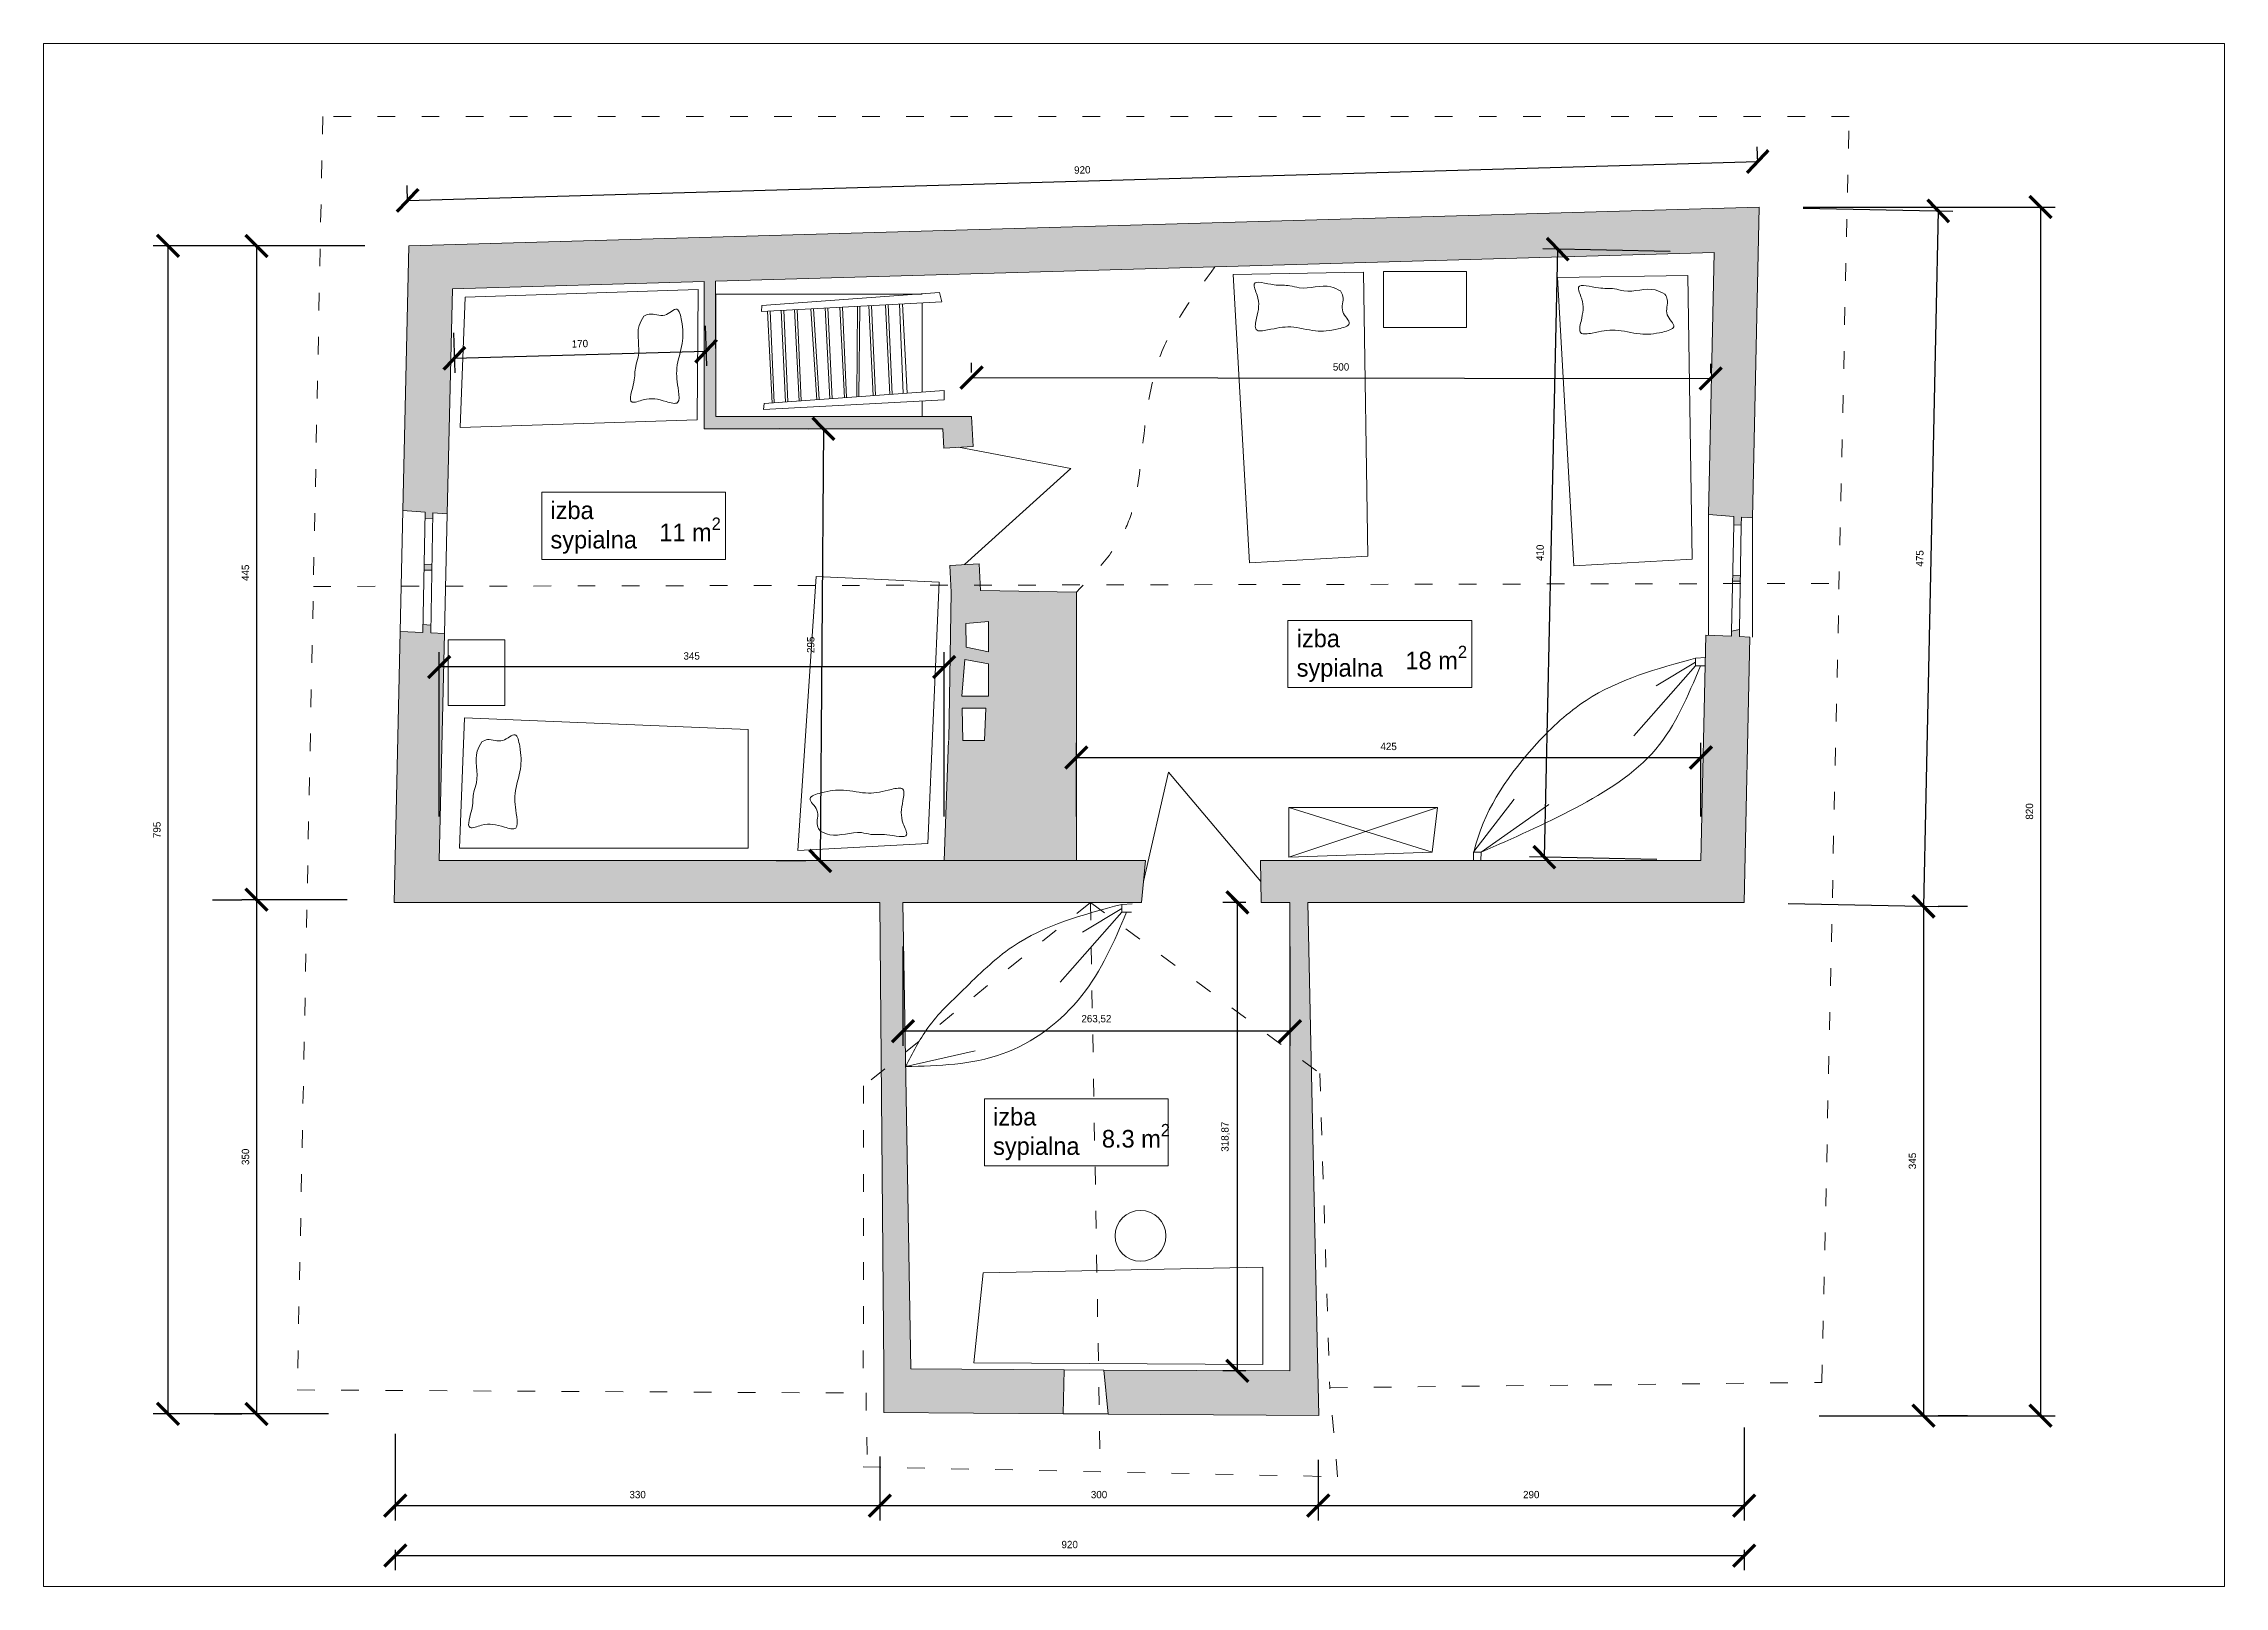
# Model space of a CAD drawing. Header units: centimetres. Extents: x 2280 to 32242, y -4577 to 2534.
# Drawn here: x 13906 to 15391, y 340 to 1390 of the extents above; entities that cross this region are included whole.
import ezdxf

# ---------------------------------------------------------------- set-up
doc = ezdxf.new("R2010")
doc.units = ezdxf.units.CM
doc.linetypes.add('ACAD_ISO03W100', pattern=[30, 12, -18])
doc.layers.get('0').update_dxf_attribs({"lineweight": 15})
for name, color, linetype, lineweight in [('dim', 40, 'Continuous', 0), ('drzwi', 82, 'Continuous', 15), ('obiekty', 22, 'Continuous', 5), ('przerywana', 7, 'ACAD_ISO03W100', 0)]:
    doc.layers.add(name, color=color, linetype=linetype, lineweight=lineweight)
doc.styles.get("Standard").update_dxf_attribs({"font": 'cdm.shx'})
doc.dimstyles.new('mojje', dxfattribs={"dimtxt": 5, "dimasz": 15, "dimexe": 10, "dimexo": 30, "dimgap": 5, "dimtad": 1, "dimtxsty": 'Standard', "dimblk": 'ARCHTICK', "dimcen": 0, "dimadec": 0, "dimazin": 0, "dimtfac": 1, "dimtmove": 0, "dimatfit": 3, "dimldrblk": 'NONE', "dimfxl": 1, "dimarcsym": 2})

msp = doc.modelspace()

# ---------------------------------------------------------------- texts
at = {"layer": 'dim', "char_height": 12, "attachment_point": 1}
for s, insert in [('{\\Fcdm_nc|c238;izba sypialna}', (14250.762, 1078.459)), ('\\A1;{\\Fcdm_nc|c238;11 m\\H0.7x;\\S2^ ;}', (14324.851, 1067.518)), ('{\\Fcdm_nc|c238;izba sypialna}', (14758.878, 991.234)), ('\\A1;{\\Fcdm_nc|c238;18 m\\H0.7x;\\S2^ ;}', (14832.968, 980.293)), ('{\\Fcdm_nc|c238;izba sypialna}', (14552.149, 665.732)), ('\\A1;{\\Fcdm_nc|c238;8.3 m\\H0.7x;\\S2^ ;}', (14626.238, 654.791))]:
    msp.add_mtext_dynamic_manual_height_columns(s, width=84.70263, gutter_width=12.5, heights=[0], dxfattribs=dict(at, insert=insert))

# ---------------------------------------------------------------- blocks, each defined once
blk = doc.blocks.new('_ArchTick')
at = {"color": 0, "linetype": 'ByBlock', "const_width": 0.15}
blk.add_lwpolyline([(-0.5, -0.5), (0.5, 0.5)], dxfattribs=at)
blk = doc.blocks.new('*D20')
at = {"layer": 'Defpoints', "color": 0, "transparency": 16777216}
for p in [(14154.4, 1252.4), (13990.3, 457.4), (14129.5, 457.4)]:
    blk.add_point(p, dxfattribs=at)
at = {"layer": 'dim', "color": 0, "lineweight": -2, "transparency": 16777216}
for p, q in [((14124.4, 1252.4), (13980.3, 1252.4)), ((13990.3, 1252.4), (13990.3, 457.4)), ((14099.5, 457.4), (13980.3, 457.4))]:
    blk.add_line(p, q, dxfattribs=at)
at = {"layer": 'dim', "color": 0, "lineweight": -2, "transparency": 16777216, "xscale": 15, "yscale": 15, "zscale": 15}
for p, rotation in [((13990.3, 1252.4), 90), ((13990.3, 457.4), 270)]:
    blk.add_blockref('_ArchTick', p, dxfattribs=dict(at, rotation=rotation))
at = {"layer": 'dim', "color": 0, "transparency": 16777216, "insert": (13982.8, 854.9), "char_height": 5, "attachment_point": 5, "rotation": 90}
blk.add_mtext('795', dxfattribs=at)
blk = doc.blocks.new('_None')
blk = doc.blocks.new('*D21')
at = {"layer": 'Defpoints', "color": 0, "transparency": 16777216}
for p in [(14154.4, 1252.4), (14050.6, 807.4), (14050.6, 807.4)]:
    blk.add_point(p, dxfattribs=at)
at = {"layer": 'dim', "color": 0, "lineweight": -2, "transparency": 16777216}
for p, q in [((14124.4, 1252.4), (14040.6, 1252.4)), ((14050.6, 1252.4), (14050.6, 807.4)), ((14020.6, 807.4), (14040.6, 807.4))]:
    blk.add_line(p, q, dxfattribs=at)
at = {"layer": 'dim', "color": 0, "lineweight": -2, "transparency": 16777216, "xscale": 15, "yscale": 15, "zscale": 15}
for p, rotation in [((14050.6, 1252.4), 90), ((14050.6, 807.4), 270)]:
    blk.add_blockref('_ArchTick', p, dxfattribs=dict(at, rotation=rotation))
at = {"layer": 'dim', "color": 0, "transparency": 16777216, "insert": (14043.1, 1029.9), "char_height": 5, "attachment_point": 5, "rotation": 90}
blk.add_mtext('445', dxfattribs=at)
blk = doc.blocks.new('*D22')
at = {"layer": 'Defpoints', "color": 0, "transparency": 16777216}
for p in [(14142.4, 807.4), (14050.6, 457.4), (14051.7, 457.4)]:
    blk.add_point(p, dxfattribs=at)
at = {"layer": 'dim', "color": 0, "lineweight": -2, "transparency": 16777216}
for p, q in [((14112.4, 807.4), (14040.6, 807.4)), ((14050.6, 807.4), (14050.6, 457.4)), ((14021.7, 457.4), (14040.6, 457.4))]:
    blk.add_line(p, q, dxfattribs=at)
at = {"layer": 'dim', "color": 0, "lineweight": -2, "transparency": 16777216, "xscale": 15, "yscale": 15, "zscale": 15}
for p, rotation in [((14050.6, 807.4), 90), ((14050.6, 457.4), 270)]:
    blk.add_blockref('_ArchTick', p, dxfattribs=dict(at, rotation=rotation))
at = {"layer": 'dim', "color": 0, "transparency": 16777216, "insert": (14043.1, 632.4), "char_height": 5, "attachment_point": 5, "rotation": 90}
blk.add_mtext('350', dxfattribs=at)
blk = doc.blocks.new('*D23')
at = {"layer": 'Defpoints', "color": 0, "transparency": 16777216}
for p in [(15073.7, 1278.8), (15084.7, 456.2), (15265.4, 456.2)]:
    blk.add_point(p, dxfattribs=at)
at = {"layer": 'dim', "color": 0, "lineweight": -2, "transparency": 16777216}
for p, q in [((15103.7, 1278.8), (15275.4, 1278.8)), ((15265.4, 1278.8), (15265.4, 456.2)), ((15114.7, 456.2), (15275.4, 456.2))]:
    blk.add_line(p, q, dxfattribs=at)
at = {"layer": 'dim', "color": 0, "lineweight": -2, "transparency": 16777216, "xscale": 15, "yscale": 15, "zscale": 15}
for p, rotation in [((15265.4, 1278.8), 90), ((15265.4, 456.2), 270)]:
    blk.add_blockref('_ArchTick', p, dxfattribs=dict(at, rotation=rotation))
at = {"layer": 'dim', "color": 0, "transparency": 16777216, "insert": (15257.9, 867.5), "char_height": 5, "attachment_point": 5, "rotation": 90}
blk.add_mtext('820', dxfattribs=at)
blk = doc.blocks.new('*D24')
at = {"layer": 'Defpoints', "color": 0, "transparency": 16777216}
for p in [(15073.7, 1278.8), (15063.6, 805.6), (15185.7, 802.9)]:
    blk.add_point(p, dxfattribs=at)
at = {"layer": 'dim', "color": 0, "lineweight": -2, "transparency": 16777216}
for p, q in [((15103.7, 1278.1), (15205.8, 1276)), ((15195.8, 1276.2), (15185.7, 802.9)), ((15093.6, 804.9), (15195.7, 802.7))]:
    blk.add_line(p, q, dxfattribs=at)
at = {"layer": 'dim', "color": 0, "lineweight": -2, "transparency": 16777216, "xscale": 15, "yscale": 15, "zscale": 15}
for p, rotation in [((15195.8, 1276.2), 88.77158531477683), ((15185.7, 802.9), 268.7715853147769)]:
    blk.add_blockref('_ArchTick', p, dxfattribs=dict(at, rotation=rotation))
at = {"layer": 'dim', "color": 0, "transparency": 16777216, "insert": (15183.2, 1039.7), "char_height": 5, "attachment_point": 5, "rotation": 88.7716}
blk.add_mtext('475', dxfattribs=at)
blk = doc.blocks.new('*D25')
at = {"layer": 'Defpoints', "color": 0, "transparency": 16777216}
for p in [(15072.8, 1309.8), (15073.7, 1278.8), (14154.4, 1252.4)]:
    blk.add_point(p, dxfattribs=at)
at = {"layer": 'dim', "color": 0, "lineweight": -2, "transparency": 16777216}
for p, q in [((14153.5, 1283.4), (15072.8, 1309.8)), ((15072.8, 1308.8), (15072.5, 1319.8)), ((14153.5, 1282.4), (14153.2, 1293.4))]:
    blk.add_line(p, q, dxfattribs=at)
at = {"layer": 'dim', "color": 0, "lineweight": -2, "transparency": 16777216, "xscale": 15, "yscale": 15, "zscale": 15}
for p, rotation in [((15072.8, 1309.8), 1.646418013730488), ((14153.5, 1283.4), 181.6464180137305)]:
    blk.add_blockref('_ArchTick', p, dxfattribs=dict(at, rotation=rotation))
at = {"layer": 'dim', "color": 0, "transparency": 16777216, "insert": (14612.9, 1304.1), "char_height": 5, "attachment_point": 5, "rotation": 1.6464}
blk.add_mtext('920', dxfattribs=at)
blk = doc.blocks.new('*D26')
at = {"layer": 'Defpoints', "color": 0, "transparency": 16777216}
for p in [(14145.1, 473.8), (14475.1, 458.4), (14475.1, 395)]:
    blk.add_point(p, dxfattribs=at)
at = {"layer": 'dim', "color": 0, "lineweight": -2, "transparency": 16777216}
for p, q in [((14145.1, 443.8), (14145.1, 385)), ((14475.1, 428.4), (14475.1, 385)), ((14145.1, 395), (14475.1, 395))]:
    blk.add_line(p, q, dxfattribs=at)
at = {"layer": 'dim', "color": 0, "lineweight": -2, "transparency": 16777216, "xscale": 15, "yscale": 15, "zscale": 15, "rotation": 180}
blk.add_blockref('_ArchTick', (14145.1, 395), dxfattribs=at)
at = {"layer": 'dim', "color": 0, "lineweight": -2, "transparency": 16777216, "xscale": 15, "yscale": 15, "zscale": 15}
blk.add_blockref('_ArchTick', (14475.1, 395), dxfattribs=at)
at = {"layer": 'dim', "color": 0, "transparency": 16777216, "insert": (14310.1, 402.5), "char_height": 5, "attachment_point": 5}
blk.add_mtext('330', dxfattribs=at)
blk = doc.blocks.new('*D27')
at = {"layer": 'Defpoints', "color": 0, "transparency": 16777216}
for p in [(15063.6, 478.3), (14773.6, 456.2), (15063.6, 395)]:
    blk.add_point(p, dxfattribs=at)
at = {"layer": 'dim', "color": 0, "lineweight": -2, "transparency": 16777216}
for p, q in [((15063.6, 448.3), (15063.6, 385)), ((14773.6, 426.2), (14773.6, 385)), ((14773.6, 395), (15063.6, 395))]:
    blk.add_line(p, q, dxfattribs=at)
at = {"layer": 'dim', "color": 0, "lineweight": -2, "transparency": 16777216, "xscale": 15, "yscale": 15, "zscale": 15, "rotation": 180}
blk.add_blockref('_ArchTick', (14773.6, 395), dxfattribs=at)
at = {"layer": 'dim', "color": 0, "lineweight": -2, "transparency": 16777216, "xscale": 15, "yscale": 15, "zscale": 15}
blk.add_blockref('_ArchTick', (15063.6, 395), dxfattribs=at)
at = {"layer": 'dim', "color": 0, "transparency": 16777216, "insert": (14918.6, 402.5), "char_height": 5, "attachment_point": 5}
blk.add_mtext('290', dxfattribs=at)
blk = doc.blocks.new('*D28')
at = {"layer": 'Defpoints', "color": 0, "transparency": 16777216}
for p in [(14475.1, 395), (14773.6, 395), (14773.6, 395)]:
    blk.add_point(p, dxfattribs=at)
at = {"layer": 'dim', "color": 0, "lineweight": -2, "transparency": 16777216}
for p, q in [((14475.1, 425), (14475.1, 405)), ((14773.6, 425), (14773.6, 405)), ((14475.1, 395), (14773.6, 395))]:
    blk.add_line(p, q, dxfattribs=at)
at = {"layer": 'dim', "color": 0, "lineweight": -2, "transparency": 16777216, "xscale": 15, "yscale": 15, "zscale": 15, "rotation": 180}
blk.add_blockref('_ArchTick', (14475.1, 395), dxfattribs=at)
at = {"layer": 'dim', "color": 0, "lineweight": -2, "transparency": 16777216, "xscale": 15, "yscale": 15, "zscale": 15}
blk.add_blockref('_ArchTick', (14773.6, 395), dxfattribs=at)
at = {"layer": 'dim', "color": 0, "transparency": 16777216, "insert": (14624.3, 402.5), "char_height": 5, "attachment_point": 5}
blk.add_mtext('300', dxfattribs=at)
blk = doc.blocks.new('*D29')
at = {"layer": 'Defpoints', "color": 0, "transparency": 16777216}
for p in [(15185.7, 802.9), (15185.7, 456.2), (15185.7, 456.2)]:
    blk.add_point(p, dxfattribs=at)
at = {"layer": 'dim', "color": 0, "lineweight": -2, "transparency": 16777216}
for p, q in [((15185.7, 802.9), (15185.7, 456.2)), ((15215.7, 802.9), (15195.7, 802.9)), ((15215.7, 456.2), (15195.7, 456.2))]:
    blk.add_line(p, q, dxfattribs=at)
at = {"layer": 'dim', "color": 0, "lineweight": -2, "transparency": 16777216, "xscale": 15, "yscale": 15, "zscale": 15}
for p, rotation in [((15185.7, 802.9), 90), ((15185.7, 456.2), 270)]:
    blk.add_blockref('_ArchTick', p, dxfattribs=dict(at, rotation=rotation))
at = {"layer": 'dim', "color": 0, "transparency": 16777216, "insert": (15178.2, 629.6), "char_height": 5, "attachment_point": 5, "rotation": 90}
blk.add_mtext('345', dxfattribs=at)
blk = doc.blocks.new('*D30')
at = {"layer": 'Defpoints', "color": 0, "transparency": 16777216}
for p in [(14145.1, 395), (15063.6, 395), (15063.6, 361)]:
    blk.add_point(p, dxfattribs=at)
at = {"layer": 'dim', "color": 0, "lineweight": -2, "transparency": 16777216}
for p, q in [((14145.1, 365), (14145.1, 351)), ((14145.1, 361), (15063.6, 361)), ((15063.6, 365), (15063.6, 351))]:
    blk.add_line(p, q, dxfattribs=at)
at = {"layer": 'dim', "color": 0, "lineweight": -2, "transparency": 16777216, "xscale": 15, "yscale": 15, "zscale": 15, "rotation": 180}
blk.add_blockref('_ArchTick', (14145.1, 361), dxfattribs=at)
at = {"layer": 'dim', "color": 0, "lineweight": -2, "transparency": 16777216, "xscale": 15, "yscale": 15, "zscale": 15}
blk.add_blockref('_ArchTick', (15063.6, 361), dxfattribs=at)
at = {"layer": 'dim', "color": 0, "transparency": 16777216, "insert": (14604.3, 368.5), "char_height": 5, "attachment_point": 5}
blk.add_mtext('920', dxfattribs=at)
blk = doc.blocks.new('*D31')
at = {"layer": 'Defpoints', "color": 0, "transparency": 16777216}
for p in [(14174.9, 965.8), (14174.9, 834), (14518.9, 834)]:
    blk.add_point(p, dxfattribs=at)
at = {"layer": 'dim', "color": 0, "lineweight": -2, "transparency": 16777216}
for p, q in [((14174.9, 864), (14174.9, 975.8)), ((14518.9, 965.8), (14174.9, 965.8)), ((14518.9, 864), (14518.9, 975.8))]:
    blk.add_line(p, q, dxfattribs=at)
at = {"layer": 'dim', "color": 0, "lineweight": -2, "transparency": 16777216, "xscale": 15, "yscale": 15, "zscale": 15, "rotation": 180}
blk.add_blockref('_ArchTick', (14174.9, 965.8), dxfattribs=at)
at = {"layer": 'dim', "color": 0, "lineweight": -2, "transparency": 16777216, "xscale": 15, "yscale": 15, "zscale": 15}
blk.add_blockref('_ArchTick', (14518.9, 965.8), dxfattribs=at)
at = {"layer": 'dim', "color": 0, "transparency": 16777216, "insert": (14346.9, 973.3), "char_height": 5, "attachment_point": 5}
blk.add_mtext('345', dxfattribs=at)
blk = doc.blocks.new('*D32')
at = {"layer": 'Defpoints', "color": 0, "transparency": 16777216}
for p in [(14490.8, 805.6), (14754.3, 805.6), (14490.8, 718)]:
    blk.add_point(p, dxfattribs=at)
at = {"layer": 'dim', "color": 0, "lineweight": -2, "transparency": 16777216}
for p, q in [((14490.8, 775.6), (14490.8, 708)), ((14754.3, 775.6), (14754.3, 708)), ((14754.3, 718), (14490.8, 718))]:
    blk.add_line(p, q, dxfattribs=at)
at = {"layer": 'dim', "color": 0, "lineweight": -2, "transparency": 16777216, "xscale": 15, "yscale": 15, "zscale": 15, "rotation": 180}
blk.add_blockref('_ArchTick', (14490.8, 718), dxfattribs=at)
at = {"layer": 'dim', "color": 0, "lineweight": -2, "transparency": 16777216, "xscale": 15, "yscale": 15, "zscale": 15}
blk.add_blockref('_ArchTick', (14754.3, 718), dxfattribs=at)
at = {"layer": 'dim', "color": 0, "transparency": 16777216, "insert": (14622.5, 726), "char_height": 5, "attachment_point": 5}
blk.add_mtext('263,52', dxfattribs=at)
blk = doc.blocks.new('*D33')
at = {"layer": 'Defpoints', "color": 0, "transparency": 16777216}
for p in [(14718.5, 805.6), (14754.3, 805.6), (14754.3, 486.7)]:
    blk.add_point(p, dxfattribs=at)
at = {"layer": 'dim', "color": 0, "lineweight": -2, "transparency": 16777216}
for p, q in [((14724.3, 805.6), (14708.5, 805.6)), ((14718.5, 486.7), (14718.5, 805.6)), ((14724.3, 486.7), (14708.5, 486.7))]:
    blk.add_line(p, q, dxfattribs=at)
at = {"layer": 'dim', "color": 0, "lineweight": -2, "transparency": 16777216, "xscale": 15, "yscale": 15, "zscale": 15}
for p, rotation in [((14718.5, 805.6), 90), ((14718.5, 486.7), 270)]:
    blk.add_blockref('_ArchTick', p, dxfattribs=dict(at, rotation=rotation))
at = {"layer": 'dim', "color": 0, "transparency": 16777216, "insert": (14710.5, 646.1), "char_height": 5, "attachment_point": 5, "rotation": 90}
blk.add_mtext('318,87', dxfattribs=at)
blk = doc.blocks.new('*D34')
at = {"layer": 'Defpoints', "color": 0, "transparency": 16777216}
for p in [(15034.1, 904.2), (14608.9, 834), (15034.1, 834)]:
    blk.add_point(p, dxfattribs=at)
at = {"layer": 'dim', "color": 0, "lineweight": -2, "transparency": 16777216}
for p, q in [((14608.9, 864), (14608.9, 914.2)), ((15034.1, 864), (15034.1, 914.2)), ((14608.9, 904.2), (15034.1, 904.2))]:
    blk.add_line(p, q, dxfattribs=at)
at = {"layer": 'dim', "color": 0, "lineweight": -2, "transparency": 16777216, "xscale": 15, "yscale": 15, "zscale": 15, "rotation": 180}
blk.add_blockref('_ArchTick', (14608.9, 904.2), dxfattribs=at)
at = {"layer": 'dim', "color": 0, "lineweight": -2, "transparency": 16777216, "xscale": 15, "yscale": 15, "zscale": 15}
blk.add_blockref('_ArchTick', (15034.1, 904.2), dxfattribs=at)
at = {"layer": 'dim', "color": 0, "transparency": 16777216, "insert": (14821.5, 911.7), "char_height": 5, "attachment_point": 5}
blk.add_mtext('425', dxfattribs=at)
blk = doc.blocks.new('*D35')
at = {"layer": 'Defpoints', "color": 0, "transparency": 16777216}
for p in [(15043.2, 1247.9), (14927.5, 836.4), (15034.1, 834)]:
    blk.add_point(p, dxfattribs=at)
at = {"layer": 'dim', "color": 0, "lineweight": -2, "transparency": 16777216}
for p, q in [((15013.2, 1248.6), (14926.6, 1250.5)), ((14936.6, 1250.2), (14927.5, 836.4)), ((15004.1, 834.7), (14917.5, 836.6))]:
    blk.add_line(p, q, dxfattribs=at)
at = {"layer": 'dim', "color": 0, "lineweight": -2, "transparency": 16777216, "xscale": 15, "yscale": 15, "zscale": 15}
for p, rotation in [((14936.6, 1250.2), 88.74005853970274), ((14927.5, 836.4), 268.7400585397028)]:
    blk.add_blockref('_ArchTick', p, dxfattribs=dict(at, rotation=rotation))
at = {"layer": 'dim', "color": 0, "transparency": 16777216, "insert": (14924.6, 1043.5), "char_height": 5, "attachment_point": 5, "rotation": 88.7401}
blk.add_mtext('410', dxfattribs=at)
blk = doc.blocks.new('*D36')
at = {"layer": 'Defpoints', "color": 0, "transparency": 16777216}
for p in [(15040.8, 1162.2), (14537.5, 1136.3), (15040.8, 1135.8)]:
    blk.add_point(p, dxfattribs=at)
at = {"layer": 'dim', "color": 0, "lineweight": -2, "transparency": 16777216}
for p, q in [((14537.5, 1166.3), (14537.5, 1172.8)), ((14537.5, 1162.8), (15040.8, 1162.2)), ((15040.8, 1165.8), (15040.8, 1172.2))]:
    blk.add_line(p, q, dxfattribs=at)
at = {"layer": 'dim', "color": 0, "lineweight": -2, "transparency": 16777216, "xscale": 15, "yscale": 15, "zscale": 15}
for p, rotation in [((14537.5, 1162.8), 179.9371407600286), ((15040.8, 1162.2), 359.9371407600287)]:
    blk.add_blockref('_ArchTick', p, dxfattribs=dict(at, rotation=rotation))
at = {"layer": 'dim', "color": 0, "transparency": 16777216, "insert": (14789.1, 1170), "char_height": 5, "attachment_point": 5, "rotation": 359.9371}
blk.add_mtext('500', dxfattribs=at)
blk = doc.blocks.new('*D37')
at = {"layer": 'Defpoints', "color": 0, "transparency": 16777216}
for p in [(14183.9, 1223.2), (14355.3, 1228.1), (14356.7, 1180.8)]:
    blk.add_point(p, dxfattribs=at)
at = {"layer": 'dim', "color": 0, "lineweight": -2, "transparency": 16777216}
for p, q in [((14184.8, 1193.2), (14185.6, 1165.9)), ((14356.2, 1198.1), (14357, 1170.8)), ((14185.3, 1175.9), (14356.7, 1180.8))]:
    blk.add_line(p, q, dxfattribs=at)
at = {"layer": 'dim', "color": 0, "lineweight": -2, "transparency": 16777216, "xscale": 15, "yscale": 15, "zscale": 15}
for p, rotation in [((14356.7, 1180.8), 1.646418013730437), ((14185.3, 1175.9), 181.6464180137304)]:
    blk.add_blockref('_ArchTick', p, dxfattribs=dict(at, rotation=rotation))
at = {"layer": 'dim', "color": 0, "transparency": 16777216, "insert": (14270.8, 1185.8), "char_height": 5, "attachment_point": 5, "rotation": 1.6464}
blk.add_mtext('170', dxfattribs=at)
blk = doc.blocks.new('*D38')
at = {"layer": 'Defpoints', "color": 0, "transparency": 16777216}
for p in [(14436.6, 1127.9), (14434.4, 833.8), (14434.4, 833.8)]:
    blk.add_point(p, dxfattribs=at)
at = {"layer": 'dim', "color": 0, "lineweight": -2, "transparency": 16777216}
for p, q in [((14406.6, 1128.1), (14426.6, 1128)), ((14436.6, 1127.9), (14434.4, 833.8)), ((14404.4, 834), (14424.4, 833.9))]:
    blk.add_line(p, q, dxfattribs=at)
at = {"layer": 'dim', "color": 0, "lineweight": -2, "transparency": 16777216, "xscale": 15, "yscale": 15, "zscale": 15}
for p, rotation in [((14436.6, 1127.9), 89.57022174610346), ((14434.4, 833.8), 269.5702217461035)]:
    blk.add_blockref('_ArchTick', p, dxfattribs=dict(at, rotation=rotation))
at = {"layer": 'dim', "color": 0, "transparency": 16777216, "insert": (14428, 980.9), "char_height": 5, "attachment_point": 5, "rotation": 89.5702}
blk.add_mtext('295', dxfattribs=at)

# ---------------------------------------------------------------- dimensions: what is measured, and where the dimension line sits
at = {"layer": 'dim'}
for p1, p2, distance, text, picture, middle in [((14154.403, 1252.366), (15073.707, 1278.79), 31.028, '920', '*D25', (14612.948, 1304.089)), ((15073.707, 1278.79), (15063.56, 805.561), 122.141, '475', '*D24', (15183.248, 1039.718)), ((15043.232, 1247.901), (15034.129, 834.02), -106.632, '410', '*D35', (14924.576, 1043.47)), ((14183.942, 1223.202), (14355.32, 1228.128), -47.335, '170', '*D37', (14270.776, 1185.846)), ((14537.452, 1136.32), (15040.766, 1135.768), 26.448, '500', '*D36', (14789.146, 1169.992)), ((14436.593, 1127.923), (14434.387, 833.797), 0, '295', '*D38', (14427.99, 980.916))]:
    dim = msp.add_aligned_dim(p1=p1, p2=p2, distance=distance, text=text, dimstyle='mojje', dxfattribs=at)
    dim.commit()
    dim.dimension.update_dxf_attribs({"geometry": picture, "text_midpoint": middle})
for base, p1, p2, text, picture, middle in [((15265.446, 456.245), (15073.707, 1278.79), (15084.705, 456.245), '820', '*D23', (15257.946, 867.517)), ((15185.672, 456.245), (15185.672, 802.943), (15185.672, 456.245), '345', '*D29', (15178.172, 629.594))]:
    dim = msp.add_linear_dim(base=base, p1=p1, p2=p2, angle=90, text=text, dimstyle='mojje', dxfattribs=at)
    dim.commit()
    dim.dimension.update_dxf_attribs({"geometry": picture, "text_midpoint": middle})
for base, p1, p2, picture, middle in [((13990.313, 457.369), (14154.403, 1252.366), (14129.506, 457.369), '*D20', (13982.813, 854.868)), ((14050.622, 807.367), (14154.403, 1252.366), (14050.622, 807.367), '*D21', (14043.122, 1029.866)), ((14050.622, 457.369), (14142.419, 807.367), (14051.701, 457.369), '*D22', (14043.122, 632.368)), ((14718.541, 805.561), (14754.308, 486.689), (14754.308, 805.561), '*D33', (14710.541, 646.125))]:
    dim = msp.add_linear_dim(base=base, p1=p1, p2=p2, angle=90, dimstyle='mojje', dxfattribs=at)
    dim.commit()
    dim.dimension.update_dxf_attribs({"geometry": picture, "text_midpoint": middle})
for base, p1, p2, text, picture, middle in [((14174.887, 965.822), (14518.862, 834.02), (14174.887, 834.02), '345', '*D31', (14346.875, 973.322)), ((15034.129, 904.197), (14608.875, 834.02), (15034.129, 834.02), '425', '*D34', (14821.502, 911.697)), ((14773.559, 394.995), (14475.069, 394.995), (14773.559, 394.995), '300', '*D28', (14624.314, 402.495)), ((15063.56, 361.008), (14145.072, 394.995), (15063.56, 394.995), '920', '*D30', (14604.316, 368.508))]:
    dim = msp.add_linear_dim(base=base, p1=p1, p2=p2, text=text, dimstyle='mojje', dxfattribs=at)
    dim.commit()
    dim.dimension.update_dxf_attribs({"geometry": picture, "text_midpoint": middle})
for base, p1, p2, picture, middle in [((14490.788, 717.955), (14754.308, 805.561), (14490.788, 805.561), '*D32', (14622.548, 725.955)), ((15063.56, 394.995), (14773.559, 456.248), (15063.56, 478.292), '*D27', (14918.559, 402.495)), ((14475.069, 394.995), (14145.072, 473.755), (14475.069, 458.447), '*D26', (14310.071, 402.495))]:
    dim = msp.add_linear_dim(base=base, p1=p1, p2=p2, dimstyle='mojje', dxfattribs=at)
    dim.commit()
    dim.dimension.update_dxf_attribs({"geometry": picture, "text_midpoint": middle})

# ---------------------------------------------------------------- hatches: boundary and pattern name
h = msp.add_hatch(color=256)
h.dxf.hatch_style = 1
h.paths.add_polyline_path([(15067.433, 986.19), (15060.401, 986.496), (15060.477, 991.289), (15054.964, 990.203), (15054.888, 986.735), (15037.505, 987.49), (15034.129, 834.02), (14734.341, 834.02), (14734.686, 805.561), (14754.308, 805.561), (14754.308, 486.689), (14627.655, 487.254), (14630.448, 457.312), (14773.959, 456.245), (14773.274, 486.605), (14766.528, 805.561), (15063.56, 805.561)])
h.paths.add_polyline_path([(14600.483, 487.456), (14496.131, 488.068), (14490.788, 805.561), (14653.281, 805.561), (14655.87, 834.02), (14174.887, 834.02), (14178.484, 988.621), (14169.275, 989.021), (14169.357, 994.241), (14163.85, 994.681), (14163.732, 989.262), (14148.456, 989.925), (14144.278, 805.561), (14475.069, 805.561), (14477.861, 488.175), (14477.861, 458.447), (14599.86, 457.54)])
h.paths.add_polyline_path([(15043.232, 1247.901), (15039.31, 1069.57), (15056.671, 1068.221), (15056.546, 1062.511), (15061.604, 1062.441), (15061.69, 1067.831), (15069.171, 1067.249), (15073.707, 1278.79), (14154.403, 1252.366), (14150.325, 1072.384), (14165.524, 1071.202), (14165.433, 1067.03), (14170.509, 1066.96), (14170.57, 1070.81), (14180.379, 1070.048), (14183.942, 1223.202), (14355.32, 1228.128), (14355.333, 1127.923), (14517.854, 1127.923), (14518.521, 1114.822), (14538.493, 1115.886), (14537.452, 1136.32), (14363.25, 1136.32), (14363.238, 1228.356)])
h.paths.add_polyline_path([(14170.012, 1035.58), (14164.749, 1035.742), (14164.659, 1031.634), (14169.95, 1031.634)])
h.paths.add_polyline_path([(14608.875, 1016.786), (14543.493, 1017.805), (14542.563, 1036.051), (14522.591, 1034.986), (14523.518, 1016.786), (14521.911, 916.289), (14518.862, 834.02), (14608.875, 834.02)])
h.paths.add_polyline_path([(14546.396, 915.835), (14531.483, 915.835), (14531.178, 937.731), (14547.309, 937.731)], flags=16)
h.paths.add_polyline_path([(14549.135, 945.942), (14530.874, 945.942), (14533.005, 970.879), (14549.135, 967.838)], flags=16)
h.paths.add_polyline_path([(14549.135, 976.049), (14533.918, 979.395), (14533.613, 995.513), (14549.135, 996.729)], flags=16)
h.paths.add_polyline_path([(15061.02, 1028.07), (15055.862, 1028.228), (15055.765, 1024.123), (15060.954, 1024.123)])

# ---------------------------------------------------------------- linework, layer by layer
for p, q in [((14355.32, 1228.128), (14355.333, 1127.923)), ((14363.238, 1228.356), (14363.25, 1136.32)), ((14515.678, 1220.651), (14394.63, 1211.855)), ((14517.229, 1214.441), (14515.678, 1220.651)), ((14394.353, 1207.825), (14517.229, 1214.441)), ((14394.63, 1211.855), (14394.353, 1207.825)), ((14398.531, 1208.05), (14401.647, 1145.475)), ((14403.193, 1145.586), (14400.318, 1208.147)), ((14407.782, 1208.548), (14410.889, 1146.138)), ((14412.439, 1146.249), (14409.572, 1208.645)), ((14416.901, 1209.039), (14420, 1146.792)), ((14421.549, 1146.903), (14418.689, 1209.136)), ((14427.991, 1209.636), (14432.148, 1147.664)), ((14433.698, 1147.775), (14429.781, 1209.733)), ((14437.85, 1210.167), (14440.931, 1148.294)), ((14442.486, 1148.405), (14439.644, 1210.264)), ((14447.796, 1210.703), (14450.868, 1149.007)), ((14452.42, 1149.118), (14449.586, 1210.799)), ((14459.717, 1211.345), (14459.268, 1149.609)), ((14460.827, 1149.721), (14461.513, 1211.441)), ((14467.546, 1211.766), (14470.6, 1150.423)), ((14472.158, 1150.534), (14469.34, 1211.863)), ((14478.902, 1212.377), (14481.946, 1151.237)), ((14483.502, 1151.348), (14480.693, 1212.474)), ((14488.485, 1212.893), (14490.994, 1151.886)), ((14493.696, 1152.08), (14490.516, 1213.003)), ((14395.929, 1141.055), (14518.805, 1147.671)), ((14396.206, 1145.085), (14395.929, 1141.055)), ((14518.805, 1153.881), (14396.206, 1145.085)), ((14518.805, 1147.671), (14518.805, 1153.881)), ((14363.25, 1136.32), (14537.452, 1136.32)), ((14517.426, 1136.32), (14503.808, 1136.32)), ((14537.452, 1136.32), (14538.493, 1115.886)), ((14355.333, 1127.923), (14517.854, 1127.923)), ((14517.854, 1127.923), (14518.521, 1114.822)), ((14518.521, 1114.822), (14538.493, 1115.886)), ((14150.325, 1072.384), (14165.524, 1071.202)), ((14170.57, 1070.81), (14180.379, 1070.048)), ((15039.31, 1069.57), (15056.671, 1068.221)), ((15056.671, 1068.221), (15056.546, 1062.511)), ((15056.546, 1062.511), (15061.604, 1062.441)), ((15061.69, 1067.831), (15061.604, 1062.441)), ((15061.69, 1067.831), (15069.171, 1067.249)), ((14522.591, 1034.986), (14542.563, 1036.051)), ((14522.591, 1034.986), (14523.518, 1016.786)), ((14542.563, 1036.051), (14543.493, 1017.805)), ((14521.911, 916.289), (14523.518, 1016.786)), ((14543.493, 1017.805), (14608.875, 1016.786)), ((14608.875, 1016.786), (14608.875, 834.02)), ((14549.135, 996.729), (14533.613, 995.513)), ((14533.613, 995.513), (14533.918, 979.395)), ((14549.135, 976.049), (14549.135, 996.729)), ((14148.456, 989.925), (14163.732, 989.262)), ((14169.275, 989.021), (14178.484, 988.621)), ((15037.505, 987.49), (15054.888, 986.735)), ((15054.964, 990.203), (15054.888, 986.735)), ((15060.477, 991.289), (15054.964, 990.203)), ((15060.401, 986.496), (15060.477, 991.289)), ((15060.401, 986.496), (15067.433, 986.19)), ((14533.005, 970.879), (14530.874, 945.942)), ((14549.135, 967.838), (14533.005, 970.879)), ((14533.918, 979.395), (14549.135, 976.049)), ((14549.135, 945.942), (14549.135, 967.838)), ((14530.874, 945.942), (14549.135, 945.942)), ((14531.178, 937.731), (14547.309, 937.731)), ((14531.483, 915.835), (14531.178, 937.731)), ((14547.309, 937.731), (14546.396, 915.835)), ((14518.862, 834.02), (14521.895, 915.835)), ((14546.396, 915.835), (14531.483, 915.835)), ((14174.887, 834.02), (14655.87, 834.02)), ((14655.87, 834.02), (14653.281, 805.561)), ((14734.341, 834.02), (15034.129, 834.02)), ((14734.341, 834.02), (14734.686, 805.561)), ((14144.278, 805.561), (14475.069, 805.561)), ((14477.861, 488.175), (14475.069, 805.561)), ((14490.788, 805.561), (14653.281, 805.561)), ((14490.788, 805.561), (14496.131, 488.068)), ((14734.686, 805.561), (14754.308, 805.561)), ((14754.308, 805.561), (14754.308, 486.689)), ((14766.528, 805.561), (15063.56, 805.561)), ((14773.274, 486.605), (14766.528, 805.561)), ((14477.861, 488.175), (14477.601, 488.177)), ((14477.861, 458.447), (14477.861, 488.175)), ((14600.483, 487.456), (14496.131, 488.068)), ((14600.483, 487.456), (14599.86, 457.54)), ((14754.308, 486.689), (14627.655, 487.254)), ((14627.655, 487.254), (14630.448, 457.312)), ((14773.959, 456.245), (14773.274, 486.605)), ((14599.86, 457.54), (14477.861, 458.447)), ((14773.959, 456.245), (14630.448, 457.312))]:
    msp.add_line(p, q)
for points in [[(15069.171, 1067.249), (15073.707, 1278.79), (14154.403, 1252.366), (14150.325, 1072.384)], [(15039.31, 1069.57), (15043.232, 1247.901), (14363.238, 1228.356)], [(14355.32, 1228.128), (14183.942, 1223.202), (14180.379, 1070.048)], [(14148.456, 989.925), (14144.278, 805.561)], [(14178.484, 988.621), (14174.887, 834.02)], [(15034.129, 834.02), (15037.505, 987.49)], [(15063.56, 805.561), (15067.433, 986.19)]]:
    msp.add_lwpolyline(points)
at = {"layer": 'dim'}
for p, q in [((14165.524, 1071.202), (14163.732, 989.262)), ((14170.57, 1070.81), (14169.275, 989.021)), ((14165.433, 1067.03), (14170.509, 1066.96)), ((15056.671, 1062.51), (15054.964, 990.203)), ((15061.599, 1062.441), (15060.401, 991.274)), ((14164.659, 1031.634), (14169.95, 1031.634)), ((14164.749, 1035.742), (14170.012, 1035.58)), ((15055.796, 1028.23), (15061.06, 1028.069)), ((15055.706, 1024.123), (15060.997, 1024.123)), ((14163.85, 994.681), (14169.357, 994.241)), ((15054.964, 990.203), (15060.477, 991.289))]:
    msp.add_line(p, q, dxfattribs=at)
for points in [[(14244.859, 1084.723), (14369.981, 1084.723), (14369.981, 1039.047), (14244.859, 1039.047)], [(14752.976, 997.498), (14878.098, 997.498), (14878.098, 951.822), (14752.976, 951.822)], [(14546.246, 671.997), (14671.368, 671.997), (14671.368, 626.321), (14546.246, 626.321)]]:
    msp.add_lwpolyline(points, close=True, dxfattribs=at)
at = {"layer": 'drzwi'}
for p, q in [((14528.507, 1115.354), (14605.106, 1100.964)), ((14605.106, 1100.964), (14532.577, 1035.519)), ((14654.576, 819.791), (14671.608, 894.115)), ((14671.608, 894.115), (14734.513, 819.791))]:
    msp.add_line(p, q, dxfattribs=at)
msp.add_lwpolyline([(13905.61, 1390.065), (15390.61, 1390.065), (15390.61, 340.065), (13905.61, 340.065)], close=True, dxfattribs=at)
at = {"layer": 'obiekty'}
for p, q in [((14804.288, 1234.438), (14715.6, 1232.997)), ((14715.6, 1232.997), (14726.76, 1036.744)), ((14807.272, 1041.323), (14804.288, 1234.438)), ((14351.439, 1222.683), (14192.746, 1217.542)), ((14350.644, 1133.999), (14351.439, 1222.683)), ((15025.21, 1232.326), (14936.522, 1230.884)), ((14936.522, 1230.884), (14947.682, 1034.632)), ((15028.194, 1039.21), (15025.21, 1232.326)), ((14192.746, 1217.542), (14189.15, 1128.915)), ((14189.15, 1128.915), (14350.644, 1133.999)), ((14150.325, 1072.384), (14148.456, 989.925)), ((14180.379, 1070.048), (14178.484, 988.621)), ((15039.31, 1069.57), (15039.31, 987.412)), ((15069.171, 1067.249), (15069.171, 986.19)), ((14726.76, 1036.744), (14807.272, 1041.323)), ((14431.659, 1027.351), (14419.235, 840.957)), ((14515.421, 1023.632), (14431.659, 1027.351)), ((14947.682, 1034.632), (15028.194, 1039.21)), ((14507.813, 845.599), (14515.421, 1023.632)), ((15030.529, 966.478), (14988.411, 919.011)), ((15030.529, 969.169), (15003.778, 953.041)), ((15037.505, 972.274), (15030.529, 971.86)), ((15030.529, 971.86), (15030.529, 966.478)), ((15030.529, 966.478), (15037.043, 966.478)), ((14192.291, 931.207), (14188.695, 842.581)), ((14385.264, 923.223), (14192.291, 931.207)), ((14385.264, 842.581), (14385.264, 923.223)), ((14753.602, 836.283), (14753.602, 870.266)), ((14753.602, 870.266), (14854.829, 870.227)), ((14851.253, 839.683), (14753.602, 870.266)), ((14753.602, 836.283), (14854.829, 870.227)), ((14854.829, 870.227), (14851.253, 839.683)), ((14879.596, 840.161), (14907.007, 875.851)), ((14884.58, 839.746), (14930.681, 872.116)), ((14188.695, 842.581), (14385.264, 842.581)), ((14419.235, 840.957), (14507.813, 845.599)), ((14851.253, 839.683), (14753.602, 836.283)), ((14884.58, 839.746), (14879.181, 839.746)), ((14879.181, 839.746), (14879.181, 834.02)), ((14884.235, 834.02), (14884.58, 839.746)), ((14646.831, 804.639), (14639.855, 804.225)), ((14639.855, 804.225), (14639.855, 798.844)), ((14639.855, 798.844), (14597.737, 751.376)), ((14639.855, 801.534), (14613.104, 785.406)), ((14639.855, 798.844), (14646.369, 798.844)), ((14492.669, 693.818), (14540.007, 704.481)), ((14539.042, 492.106), (14545.433, 553.396)), ((14545.433, 553.396), (14735.881, 557.296)), ((14735.881, 557.296), (14735.881, 491.061)), ((14735.881, 491.061), (14539.042, 492.106)), ((14600.483, 487.456), (14627.655, 487.254)), ((14599.86, 457.54), (14630.427, 457.54))]:
    msp.add_line(p, q, dxfattribs=at)
for points in [[(14817.937, 1234.938), (14874.599, 1234.938), (14874.599, 1196.897), (14817.937, 1196.897)], [(14181.152, 939.553), (14219.77, 939.553), (14219.77, 984.248), (14181.152, 984.248)]]:
    msp.add_lwpolyline(points, close=True, dxfattribs=at)
for points in [[(14503.808, 1146.863), (14503.808, 1136.32), (14363.25, 1136.32), (14363.25, 1219.648), (14503.808, 1219.648)], [(14503.808, 1213.718), (14503.808, 1152.805)]]:
    msp.add_lwpolyline(points, dxfattribs=at)
msp.add_circle((14652.537, 578.622), 17.283, dxfattribs=at)
for points in [[(14788.729, 1221.748), (14782.139, 1224.513), (14760.675, 1223.921), (14754.321, 1225.287), (14743.457, 1225.926), (14729.935, 1226.413), (14731.935, 1218.832), (14731.574, 1203.108), (14731.384, 1195.402), (14739.084, 1195.212), (14754.819, 1197.206), (14771.759, 1194.557), (14787.217, 1195.907), (14794.703, 1199.474), (14790.321, 1207.548), (14790.351, 1218.071), (14788.729, 1221.748)], [(15009.651, 1219.635), (15003.06, 1222.401), (14981.597, 1221.809), (14975.242, 1223.175), (14964.379, 1223.813), (14950.857, 1224.301), (14952.857, 1216.72), (14952.496, 1200.995), (14952.306, 1193.29), (14960.006, 1193.099), (14975.741, 1195.093), (14992.681, 1192.445), (15008.139, 1193.795), (15015.625, 1197.361), (15011.243, 1205.435), (15011.273, 1215.958), (15009.651, 1219.635)], [(14314.272, 1204.545), (14311.136, 1198.122), (14310.509, 1176.659), (14308.784, 1170.392), (14307.53, 1159.583), (14306.276, 1146.11), (14313.958, 1147.676), (14329.637, 1146.423), (14337.319, 1145.796), (14337.946, 1153.473), (14336.849, 1169.296), (14340.455, 1186.059), (14339.985, 1201.568), (14336.849, 1209.245), (14328.539, 1205.328), (14318.035, 1205.955), (14314.272, 1204.545)], [(15030.529, 971.86), (14956.016, 943.081), (14922.374, 913.616), (14880.948, 845.319), (14879.596, 840.161)], [(14884.58, 839.746), (14948.955, 870.041), (15003.363, 909.881), (15033.786, 966.478)], [(14204.078, 914.953), (14200.942, 908.53), (14200.315, 887.067), (14198.59, 880.801), (14197.336, 869.991), (14196.082, 856.518), (14203.764, 858.085), (14219.442, 856.831), (14227.125, 856.205), (14227.752, 863.881), (14226.655, 879.704), (14230.261, 896.467), (14229.79, 911.977), (14226.655, 919.653), (14218.345, 915.736), (14207.84, 916.363), (14204.078, 914.953)], [(14434.326, 854.201), (14441.012, 851.675), (14462.441, 853.042), (14468.84, 851.906), (14479.72, 851.66), (14493.251, 851.661), (14490.978, 859.165), (14490.772, 874.892), (14490.683, 882.599), (14482.981, 882.512), (14467.329, 879.951), (14450.304, 881.986), (14434.905, 880.079), (14427.552, 876.245), (14432.223, 868.335), (14432.573, 857.817), (14434.326, 854.201)], [(14639.855, 804.225), (14565.342, 775.446), (14531.701, 745.981), (14507.729, 720.229), (14492.669, 693.818)], [(14492.669, 693.818), (14558.281, 702.406), (14612.689, 742.246), (14643.112, 798.844)]]:
    msp.add_spline(points, degree=3, dxfattribs=at)
at = {"layer": 'przerywana'}
for p, q in [((14089.294, 1020.625), (15128.229, 1022.689)), ((14618.416, 805.561), (14464.02, 680.659)), ((14618.416, 805.561), (14774.691, 689.188)), ((14618.416, 805.561), (14625.211, 418.049)), ((14774.691, 689.188), (14781.437, 475.259)), ((14464.02, 680.659), (14463.76, 488.177)), ((14786.767, 414.707), (14781.437, 475.259)), ((14465.617, 471.7), (14466.502, 420.423)), ((14463.655, 421.391), (14786.767, 414.707))]:
    msp.add_line(p, q, dxfattribs=at)
for points in [[(14781.437, 475.259), (15116.568, 478.862), (15135.046, 1340.578), (14095.71, 1340.481), (14078.324, 473.749)], [(14078.324, 473.749), (14465.619, 471.638), (14465.619, 471.638)]]:
    msp.add_lwpolyline(points, dxfattribs=at)
msp.add_spline([(14703.235, 1238.129), (14666.375, 1178.558), (14652.839, 1105.947), (14642.865, 1061.099), (14608.875, 1016.786)], degree=3, dxfattribs=at)

msp.set_redraw_order([(e.dxf.handle, doc.entitydb.next_handle()) for e in msp.query("TEXT MTEXT ATTDEF DIMENSION ARC_DIMENSION")])  # texts and dimensions are drawn at this point

doc.saveas('drawing.dxf')
